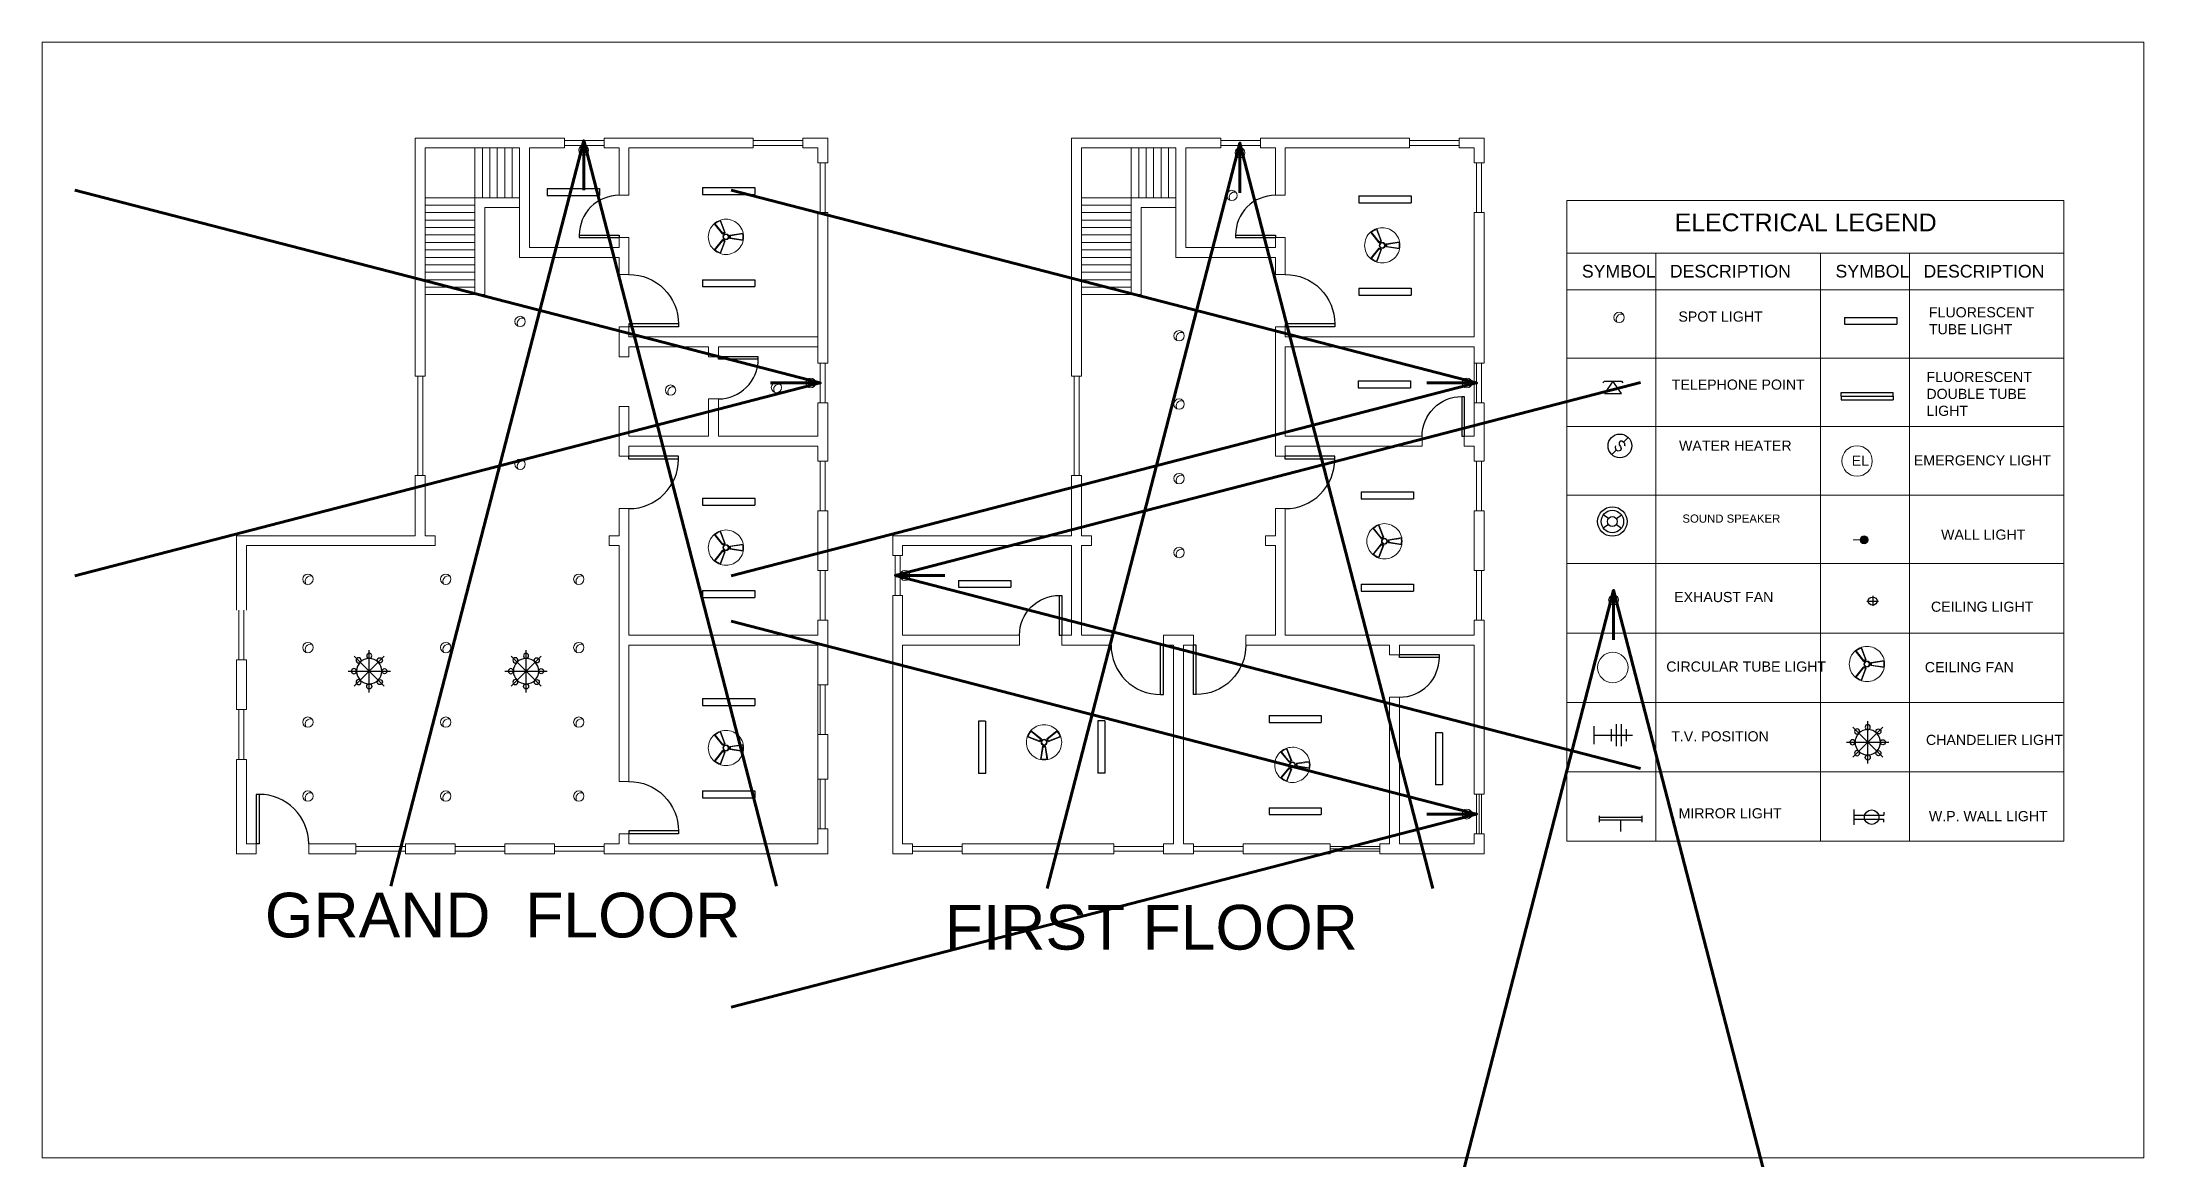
# Model space of a CAD drawing. Header units: inches. Extents: x -179 to 300, y 123 to 718.
# Drawn here: x -179.09 to -136.79, y 123.39 to 145.84 of the extents above; entities that cross this region are included whole.
import ezdxf

# ---------------------------------------------------------------- set-up
doc = ezdxf.new("R2010")
doc.units = ezdxf.units.IN
doc.header["$MEASUREMENT"] = 0
doc.linetypes.add('ACAD_ISO02W100', pattern=[15, 12, -3])
for name, color, linetype in [('EL_FITTINGS', 3, 'Continuous'), ('ELEC', 10, 'Continuous'), ('FUR', 6, 'Continuous'), ('Sanitry', 251, 'Continuous')]:
    doc.layers.add(name, color=color, linetype=linetype)
doc.layers.add('ELECTRICAL', color=200, linetype='Continuous', lineweight=18)
doc.styles.add('ARIAL', font='arial.ttf')
doc.styles.get("Standard").update_dxf_attribs({"font": 'arial.ttf'})
doc.dimstyles.get("Standard").update_dxf_attribs({"dimtxt": 0.18, "dimasz": 0.18, "dimexe": 0.18, "dimexo": 0.0625, "dimgap": 0.09, "dimtad": 0, "dimtih": 1, "dimtoh": 1, "dimdec": 4, "dimzin": 0, "dimdsep": 46, "dimtxsty": 'Standard', "dimcen": 0.09, "dimadec": 0, "dimazin": 0, "dimtfac": 1, "dimtdec": 4, "dimtofl": 0, "dimtmove": 0, "dimatfit": 3, "dimfxl": 1, "dimtolj": 1, "dimtzin": 0, "dimarcsym": 0})

msp = doc.modelspace()

# ---------------------------------------------------------------- texts
at = {"color": 5, "lineweight": 0, "style": 'ARIAL'}
for s, height, p in [('SYMBOL', 0.255184, (-148.10451, 141.09934)), ('DESCRIPTION', 0.2551845, (-146.33484, 141.09934)), ('SYMBOL', 0.255184, (-143.00082, 141.09934)), ('DESCRIPTION', 0.2551845, (-141.23115, 141.09934))]:
    msp.add_text(s, height=height, dxfattribs=at).set_placement(p)
at = {"lineweight": 0, "insert": (-146.23415, 142.38744), "char_height": 0.3572583, "width": 5.4638217, "attachment_point": 1}
msp.add_mtext('ELECTRICAL LEGEND', dxfattribs=at)
at = {"color": 3, "lineweight": 0, "attachment_point": 4, "style": 'ARIAL'}
for s, insert, char_height, width in [('FLUORESCENT\\PTUBE LIGHT', (-141.1211, 140.22903), 0.2041476, 2.7823965), ('SPOT LIGHT', (-146.16104, 140.31292), 0.204148, 2.7823965), ('FLUORESCENT DOUBLE TUBE LIGHT', (-141.172, 138.75756), 0.2041476, 2.7823965), ('TELEPHONE POINT', (-146.29589, 138.94339), 0.2041476, 2.7823965), ('WATER HEATER', (-146.14905, 137.71622), 0.2041476, 2.7823965), ('EMERGENCY LIGHT', (-141.42382, 137.41948), 0.2041476, 2.7823965), ('SOUND SPEAKER', (-146.0805, 136.24858), 0.1637121, 2.2312883), ('WALL LIGHT', (-140.87599, 135.92572), 0.204148, 2.7823965), ('EXHAUST FAN', (-146.24683, 134.67039), 0.2041476, 2.7823965), ('CEILING LIGHT', (-141.07895, 134.47594), 0.2041476, 2.7823965), ('CIRCULAR TUBE LIGHT', (-146.40538, 133.27138), 0.2041476, 3.0378894), ('CEILING FAN', (-141.20295, 133.25909), 0.2041476, 2.7823965), ('T.V. POSITION', (-146.30677, 131.86803), 0.2041476, 2.7823965), ('CHANDELIER LIGHT', (-141.1803, 131.79613), 0.2041476, 2.7823965), ('MIRROR LIGHT', (-146.1588, 130.31896), 0.2041476, 2.1228977), ('W.P. WALL LIGHT', (-141.12194, 130.26255), 0.2041476, 2.7823965)]:
    msp.add_mtext(s, dxfattribs=dict(at, insert=insert, char_height=char_height, width=width))
at = {"lineweight": 0, "char_height": 0.9, "attachment_point": 1}
for s, width, insert in [('GRAND  FLOOR', 11.6763375, (-174.60514, 128.72251)), ('FIRST FLOOR', 10.9522853, (-160.92418, 128.47773))]:
    msp.add_mtext_dynamic_manual_height_columns(s, width=width, gutter_width=1, heights=[0], dxfattribs=dict(at, insert=insert))
at = {"layer": 'Sanitry', "color": 1, "lineweight": 0, "insert": (-142.97785, 137.41553), "char_height": 0.2041476, "width": 0.9218516, "attachment_point": 4, "style": 'ARIAL'}
msp.add_mtext('\\pi0.30287;EL', dxfattribs=at)

# ---------------------------------------------------------------- blocks, each defined once
blk = doc.blocks.new('DESK4')
at = {"color": 0}
for p, q in [((0, 1), (-0.06, 1)), ((0, 0), (-0.06, 0))]:
    blk.add_line(p, q, dxfattribs=at)
blk.add_lwpolyline([(-0.06, 1), (-0.06, 0)], dxfattribs=at)
blk.add_lwpolyline([(1, 0, 0.414214), (0, 1), (0, 0)], format="xyb", dxfattribs=at)
blk = doc.blocks.new('Telephone Point')
at = {"layer": 'EL_FITTINGS', "color": 1}
for p, q in [((-16.8, 24.7), (-19.6, 20.8)), ((0, 24.7), (-16.8, 0)), ((-16.8, 24.7), (16.8, 24.7)), ((-16.8, 0), (16.8, 0)), ((16.8, 0), (0, 24.7)), ((16.8, 24.7), (19.6, 20.8))]:
    blk.add_line(p, q, dxfattribs=at)
blk = doc.blocks.new('Water Heater')
at = {"layer": 'EL_FITTINGS', "color": 1}
for p, q in [((30.5, 7.4), (39.9, 16.6)), ((16.1, -8.7), (7.5, -17.2))]:
    blk.add_line(p, q, dxfattribs=at)
for points in [[(33.1, 1.7), (32.8, 4.8), (30.5, 7.4), (27.1, 9.5), (23.9, 9.2), (21.9, 6.6), (21.9, 2), (24.2, -0.9), (25.9, -5), (24.8, -9.3), (19.8, -10.1), (16.1, -8.7), (14.7, -3.8), (14.7, -2.4), (15.5, -0.1)], [(33.1, 1.7), (32.6, -0.3)]]:
    blk.add_lwpolyline(points, dxfattribs=at)
blk.add_circle((23.4, 0), 23.4, dxfattribs=at)
blk = doc.blocks.new('Flourescent Tube Light')
at = {"layer": 'EL_FITTINGS', "color": 1}
for p, q in [((-51.5, 6.8), (51.5, 6.8)), ((-51.5, 6.8), (-51.5, -6.8)), ((51.5, 6.8), (51.5, -6.8)), ((-51.5, -6.8), (51.5, -6.8))]:
    blk.add_line(p, q, dxfattribs=at)
blk = doc.blocks.new('Fluorescent Double Tube Light')
at = {"layer": 'EL_FITTINGS', "color": 1}
for p, q in [((-51.5, 7.2), (51.5, 7.2)), ((-51.5, 0), (-51.5, 7.2)), ((-51.5, 0), (51.5, 0)), ((51.5, 0), (51.5, 7.2)), ((-51.5, 0), (51.5, 0)), ((-51.5, 0), (-51.5, -7.2)), ((-51.5, -7.2), (51.5, -7.2)), ((51.5, 0), (51.5, -7.2))]:
    blk.add_line(p, q, dxfattribs=at)
blk = doc.blocks.new('DRHUDR')
at = {"color": 1}
for p, q in [((53434.9, 7577.1), (53424.6, 7584.4)), ((53451.1, 7577.1), (53461.4, 7584.4)), ((53434.9, 7565.4), (53424.6, 7558)), ((53451.1, 7565.4), (53461.4, 7558))]:
    blk.add_line(p, q, dxfattribs=at)
for radius in [29.6, 22.6, 9.97]:
    blk.add_circle((53443, 7571.2), radius, dxfattribs=at)
blk = doc.blocks.new('WALL LIGHT')
at = {"layer": 'ELECTRICAL'}
blk.add_hatch(color=256, dxfattribs=at).paths.add_polyline_path([(0.468, 0, 1), (0.217, 0, 1)])
blk.add_line((0.217, 0), (0, 0), dxfattribs=at)
blk.add_circle((0.342, 0), 0.126, dxfattribs=at)
blk = doc.blocks.new('Ceiling light')
at = {"layer": 'ELEC'}
for p, q in [((0, 0.157), (0, -0.157)), ((-0.187, -0.007), (0.178, -0.007))]:
    blk.add_line(p, q, dxfattribs=at)
blk.add_ellipse((-0.004, -0.005), major_axis=(0.141, 0), ratio=0.898978, start_param=3.141593, end_param=9.424778, dxfattribs=at)
blk = doc.blocks.new('dtrhtr')
at = {"layer": 'EL_FITTINGS', "color": 1}
for p, q in [((110116.8, -17669.4), (110116.8, -17682.1)), ((110202.4, -17673.1), (110116.8, -17673.1)), ((110202.4, -17678.4), (110116.8, -17678.4)), ((110159.6, -17678.4), (110159.6, -17701.3)), ((110202.4, -17669.4), (110202.4, -17682.1))]:
    blk.add_line(p, q, dxfattribs=at)
blk = doc.blocks.new('T.V. Position')
at = {"layer": 'EL_FITTINGS', "color": 1}
for p, q in [((0, 17.6), (0, -17.6)), ((0, 0), (76.7, 0)), ((34.5, 11.9), (34.5, -11.9)), ((44.4, 21.8), (44.4, -21.8)), ((54.3, 21.8), (54.3, -21.8)), ((64.2, 11.9), (64.2, -11.9))]:
    blk.add_line(p, q, dxfattribs=at)
blk = doc.blocks.new('WP Wall Light')
at = {"layer": 'EL_FITTINGS', "color": 1}
for p, q in [((0, 14.9), (0, -14.9)), ((0, 3.9), (59.1, 3.9)), ((59.1, 9.9), (59.1, 3.9)), ((0, -3.9), (59.1, -3.9)), ((59.1, -9.9), (59.1, -3.9))]:
    blk.add_line(p, q, dxfattribs=at)
blk.add_circle((35.4, 0), 14.3, dxfattribs=at)
blk = doc.blocks.new('Chandelier Light')
at = {"layer": 'EL_FITTINGS', "color": 1, "linetype": 'Continuous'}
for p, q in [((0, -41.7), (0, 41.7)), ((-41.7, 0), (41.7, 0)), ((29.5, 29.5), (-29.5, -29.5)), ((-29.5, 29.5), (29.5, -29.5))]:
    blk.add_line(p, q, dxfattribs=at)
at = {"layer": 'EL_FITTINGS', "color": 2, "linetype": 'Continuous', "extrusion": (0, 0, -1)}
for centre, major_axis in [((-30, 0), (-3.54, 3.54)), ((-30, 0), (-3.54, 3.54)), ((-21, 21.4), (0.05, 5)), ((0, 30), (3.54, 3.54)), ((-21, -21.4), (-5, -0.05))]:
    blk.add_ellipse(centre, major_axis=major_axis, ratio=1, start_param=0.785398, end_param=7.068583, dxfattribs=at)
at = {"layer": 'EL_FITTINGS', "color": 4, "linetype": 'Continuous', "extrusion": (0, 0, -1)}
blk.add_ellipse((0, 0), major_axis=(17.7, 17.7), ratio=1, start_param=0.785398, end_param=7.068583, dxfattribs=at)
at = {"layer": 'EL_FITTINGS', "color": 2, "linetype": 'Continuous'}
for centre, major_axis in [((21, 21.4), (-0.05, 5)), ((30, 0), (3.54, 3.54)), ((30, 0), (3.54, 3.54)), ((0, -30), (3.54, -3.54)), ((0, -30), (3.54, -3.54)), ((21, -21.4), (5, -0.05))]:
    blk.add_ellipse(centre, major_axis=major_axis, ratio=1, start_param=0.785398, end_param=7.068583, dxfattribs=at)

# ---------------------------------------------------------------- linework, layer by layer
at = {"color": 40, "lineweight": 0, "true_color": 0xf8d731}
for p, q in [((-171.57816, 139.1177), (-171.57816, 143.90571)), ((-171.57816, 143.90571), (-168.57816, 143.90571)), ((-168.57816, 143.85571), (-167.77816, 143.85571)), ((-167.77816, 143.90571), (-164.77816, 143.90571)), ((-164.77816, 143.85571), (-163.77816, 143.85571)), ((-163.77816, 143.90571), (-163.27816, 143.90571)), ((-163.27816, 143.90571), (-163.27816, 143.40571)), ((-158.37176, 139.1177), (-158.37176, 143.90571)), ((-158.37176, 143.90571), (-155.37176, 143.90571)), ((-155.37176, 143.85571), (-154.57176, 143.85571)), ((-154.57176, 143.90571), (-151.57176, 143.90571)), ((-151.57176, 143.85571), (-150.57176, 143.85571)), ((-150.57176, 143.90571), (-150.07176, 143.90571)), ((-150.07176, 143.90571), (-150.07176, 143.40571)), ((-168.57816, 143.75571), (-167.77816, 143.75571)), ((-164.77816, 143.75571), (-163.77816, 143.75571)), ((-163.42816, 143.40571), (-163.42816, 142.40571)), ((-163.32816, 143.40571), (-163.32816, 142.40571)), ((-155.37176, 143.75571), (-154.57176, 143.75571)), ((-151.57176, 143.75571), (-150.57176, 143.75571)), ((-150.22176, 143.40571), (-150.22176, 142.40571)), ((-150.12176, 143.40571), (-150.12176, 142.40571)), ((-163.27816, 142.40571), (-163.27816, 139.378)), ((-150.07176, 142.40571), (-150.07176, 139.378)), ((-167.47816, 141.16147), (-167.27816, 141.16147)), ((-154.27176, 141.16147), (-154.07176, 141.16147)), ((-167.27816, 140.10571), (-167.47816, 140.10571)), ((-154.07176, 140.10571), (-154.27176, 140.10571)), ((-165.67816, 139.50571), (-165.47816, 139.50571)), ((-163.42816, 139.378), (-163.42816, 138.578)), ((-163.32816, 139.378), (-163.32816, 138.578)), ((-150.22176, 139.378), (-150.22176, 138.578)), ((-150.12176, 139.378), (-150.12176, 138.578)), ((-171.52816, 137.1177), (-171.52816, 139.1177)), ((-171.42816, 137.1177), (-171.42816, 139.1177)), ((-158.32176, 137.1177), (-158.32176, 139.1177)), ((-158.22176, 137.1177), (-158.22176, 139.1177)), ((-163.27816, 138.578), (-163.27816, 137.40571)), ((-150.07176, 138.578), (-150.07176, 137.40571)), ((-167.27816, 137.50571), (-167.47816, 137.50571)), ((-154.07176, 137.50571), (-154.27176, 137.50571)), ((-171.57816, 135.90571), (-171.57816, 137.1177)), ((-163.42816, 137.40571), (-163.42816, 136.40571)), ((-163.32816, 137.40571), (-163.32816, 136.40571)), ((-158.37176, 135.90571), (-158.37176, 137.1177)), ((-150.22176, 137.40571), (-150.22176, 136.40571)), ((-150.12176, 137.40571), (-150.12176, 136.40571)), ((-163.27816, 136.40571), (-163.27816, 135.20571)), ((-150.07176, 136.40571), (-150.07176, 135.20571)), ((-175.17816, 135.90571), (-171.57816, 135.90571)), ((-175.17816, 134.40571), (-175.17816, 135.90571)), ((-161.97176, 135.90571), (-158.37176, 135.90571)), ((-163.42816, 135.20571), (-163.42816, 134.20571)), ((-163.32816, 135.20571), (-163.32816, 134.20571)), ((-150.22176, 135.20571), (-150.22176, 134.20571)), ((-150.12176, 135.20571), (-150.12176, 134.20571)), ((-175.12816, 133.40571), (-175.12816, 134.40571)), ((-175.02816, 133.40571), (-175.02816, 134.40571)), ((-163.27816, 134.20571), (-163.27816, 132.90571)), ((-150.07176, 134.20571), (-150.07176, 130.70571)), ((-157.57752, 133.70571), (-157.57752, 133.90571)), ((-154.866, 133.70571), (-154.866, 133.90571)), ((-175.17816, 132.40571), (-175.17816, 133.40571)), ((-175.12816, 131.40571), (-175.12816, 132.40571)), ((-175.02816, 131.40571), (-175.02816, 132.40571)), ((-163.27816, 131.90571), (-163.27816, 131.00571)), ((-175.17816, 129.50571), (-175.17816, 131.40571)), ((-167.27816, 130.96147), (-167.47816, 130.96147)), ((-150.22176, 130.70571), (-150.22176, 129.90571)), ((-150.17176, 130.70571), (-150.17176, 129.90571)), ((-150.12176, 130.70571), (-150.12176, 129.90571)), ((-167.47816, 129.90571), (-167.27816, 129.90571)), ((-163.27816, 130.00571), (-163.27816, 129.50571)), ((-150.07176, 129.90571), (-150.07176, 129.50571)), ((-174.77816, 129.50571), (-175.17816, 129.50571)), ((-174.77816, 129.70571), (-174.77816, 129.50571)), ((-173.7224, 129.70571), (-173.7224, 129.50571)), ((-172.77816, 129.50571), (-173.7224, 129.50571)), ((-171.77816, 129.65571), (-172.77816, 129.65571)), ((-171.77816, 129.55571), (-172.77816, 129.55571)), ((-170.77816, 129.50571), (-171.77816, 129.50571)), ((-169.77816, 129.65571), (-170.77816, 129.65571)), ((-169.77816, 129.55571), (-170.77816, 129.55571)), ((-168.77816, 129.50571), (-169.77816, 129.50571)), ((-167.77816, 129.65571), (-168.77816, 129.65571)), ((-167.77816, 129.55571), (-168.77816, 129.55571)), ((-163.27816, 129.50571), (-167.77816, 129.50571))]:
    msp.add_line(p, q, dxfattribs=at)
at = {"color": 40, "linetype": 'ACAD_ISO02W100', "lineweight": 0, "true_color": 0xf8d731}
for p, q in [((-168.57816, 143.70571), (-168.57816, 143.90571)), ((-167.77816, 143.70571), (-167.77816, 143.90571)), ((-164.77816, 143.70571), (-164.77816, 143.90571)), ((-163.77816, 143.70571), (-163.77816, 143.90571)), ((-155.37176, 143.70571), (-155.37176, 143.90571)), ((-154.57176, 143.70571), (-154.57176, 143.90571)), ((-151.57176, 143.70571), (-151.57176, 143.90571)), ((-150.57176, 143.70571), (-150.57176, 143.90571)), ((-163.47816, 143.40571), (-163.27816, 143.40571)), ((-150.27176, 143.40571), (-150.07176, 143.40571)), ((-167.47816, 142.75371), (-167.27816, 142.75371)), ((-154.27176, 142.75371), (-154.07176, 142.75371)), ((-163.47816, 142.40571), (-163.27816, 142.40571)), ((-150.27176, 142.40571), (-150.07176, 142.40571)), ((-167.47816, 141.90571), (-167.27816, 141.90571)), ((-154.27176, 141.90571), (-154.07176, 141.90571)), ((-163.47816, 139.378), (-163.27816, 139.378)), ((-150.27176, 139.378), (-150.07176, 139.378)), ((-171.57816, 139.1177), (-171.37816, 139.1177)), ((-158.37176, 139.1177), (-158.17176, 139.1177)), ((-165.47816, 138.65771), (-165.67816, 138.65771)), ((-163.47816, 138.578), (-163.27816, 138.578)), ((-150.27176, 138.578), (-150.07176, 138.578)), ((-151.31976, 137.90571), (-151.31976, 137.70571)), ((-150.47176, 137.70571), (-150.47176, 137.90571)), ((-150.47176, 137.90571), (-150.47176, 137.70571)), ((-171.57816, 137.1177), (-171.37816, 137.1177)), ((-163.47816, 137.40571), (-163.27816, 137.40571)), ((-158.37176, 137.1177), (-158.17176, 137.1177)), ((-150.27176, 137.40571), (-150.07176, 137.40571)), ((-167.27816, 136.44995), (-167.47816, 136.44995)), ((-163.47816, 136.40571), (-163.27816, 136.40571)), ((-154.07176, 136.44995), (-154.27176, 136.44995)), ((-150.27176, 136.40571), (-150.07176, 136.40571)), ((-161.97176, 135.90571), (-161.97176, 135.50571)), ((-161.77176, 135.50571), (-161.97176, 135.50571)), ((-163.47816, 135.20571), (-163.27816, 135.20571)), ((-150.27176, 135.20571), (-150.07176, 135.20571)), ((-161.97176, 134.70571), (-161.97176, 129.50571)), ((-161.77176, 134.70571), (-161.97176, 134.70571)), ((-163.47816, 134.20571), (-163.27816, 134.20571)), ((-150.27176, 134.20571), (-150.07176, 134.20571)), ((-159.41976, 133.90571), (-159.41976, 133.70571)), ((-158.57176, 133.90571), (-158.57176, 133.70571)), ((-156.52176, 133.70571), (-156.52176, 133.90571)), ((-155.92176, 133.70571), (-155.92176, 133.90571)), ((-174.97816, 133.40571), (-175.17816, 133.40571)), ((-151.97176, 133.50571), (-151.77176, 133.50571)), ((-163.47816, 132.90571), (-163.27816, 132.90571)), ((-163.42816, 132.90571), (-163.42816, 131.90571)), ((-163.32816, 132.90571), (-163.32816, 131.90571)), ((-174.97816, 132.40571), (-175.17816, 132.40571)), ((-151.77176, 132.65771), (-151.97176, 132.65771)), ((-163.47816, 131.90571), (-163.27816, 131.90571)), ((-174.97816, 131.40571), (-175.17816, 131.40571)), ((-163.47816, 131.00571), (-163.27816, 131.00571)), ((-163.42816, 131.00571), (-163.42816, 130.00571)), ((-163.32816, 131.00571), (-163.32816, 130.00571)), ((-150.27176, 130.70571), (-150.07176, 130.70571)), ((-163.47816, 130.00571), (-163.27816, 130.00571)), ((-150.27176, 129.90571), (-150.07176, 129.90571)), ((-172.77816, 129.70571), (-172.77816, 129.50571)), ((-171.77816, 129.70571), (-171.77816, 129.50571)), ((-170.77816, 129.70571), (-170.77816, 129.50571)), ((-169.77816, 129.70571), (-169.77816, 129.50571)), ((-168.77816, 129.70571), (-168.77816, 129.50571)), ((-167.77816, 129.70571), (-167.77816, 129.50571)), ((-161.57176, 129.50571), (-161.97176, 129.50571)), ((-161.57176, 129.70571), (-161.57176, 129.50571)), ((-160.57176, 129.70571), (-160.57176, 129.50571)), ((-157.52176, 129.50571), (-160.57176, 129.50571)), ((-157.52176, 129.70571), (-157.52176, 129.50571)), ((-156.52176, 129.70571), (-156.52176, 129.50571)), ((-155.92176, 129.50571), (-156.52176, 129.50571)), ((-155.92176, 129.70571), (-155.92176, 129.50571)), ((-154.92176, 129.70571), (-154.92176, 129.50571)), ((-153.17176, 129.50571), (-154.92176, 129.50571)), ((-153.17176, 129.70571), (-153.17176, 129.50571)), ((-152.17176, 129.70571), (-152.17176, 129.50571)), ((-150.07176, 129.50571), (-152.17176, 129.50571))]:
    msp.add_line(p, q, dxfattribs=at)
at = {"lineweight": 0}
for p, q in [((-171.37816, 143.70571), (-171.37816, 142.70571)), ((-169.47816, 143.70571), (-171.37816, 143.70571)), ((-170.37816, 143.70571), (-170.37816, 140.75571)), ((-170.22816, 143.70571), (-170.22816, 142.70571)), ((-170.07816, 143.70571), (-170.07816, 142.70571)), ((-169.92816, 143.70571), (-169.92816, 142.70571)), ((-169.77816, 143.70571), (-169.77816, 142.70571)), ((-169.62816, 143.70571), (-169.62816, 142.70571)), ((-169.27816, 143.70571), (-168.57816, 143.70571)), ((-169.27816, 143.70571), (-169.27816, 141.70571)), ((-169.27816, 143.70571), (-169.27816, 141.70571)), ((-167.77816, 143.70571), (-167.47816, 143.70571)), ((-167.47816, 143.70571), (-167.47816, 142.75371)), ((-167.27816, 143.70571), (-164.77816, 143.70571)), ((-167.27816, 143.70571), (-167.27816, 142.75371)), ((-163.77816, 143.70571), (-163.47816, 143.70571)), ((-163.47816, 143.70571), (-163.47816, 143.40571)), ((-158.17176, 143.70571), (-158.17176, 142.70571)), ((-156.27176, 143.70571), (-158.17176, 143.70571)), ((-157.17176, 143.70571), (-157.17176, 140.75571)), ((-157.02176, 143.70571), (-157.02176, 142.70571)), ((-156.87176, 143.70571), (-156.87176, 142.70571)), ((-156.72176, 143.70571), (-156.72176, 142.70571)), ((-156.57176, 143.70571), (-156.57176, 142.70571)), ((-156.42176, 143.70571), (-156.42176, 142.70571)), ((-156.07176, 143.70571), (-156.07176, 141.70571)), ((-156.07176, 143.70571), (-156.07176, 141.70571)), ((-154.57176, 143.70571), (-154.27176, 143.70571)), ((-154.27176, 143.70571), (-154.27176, 142.75371)), ((-154.07176, 143.70571), (-151.57176, 143.70571)), ((-154.07176, 143.70571), (-154.07176, 142.75371)), ((-150.57176, 143.70571), (-150.27176, 143.70571)), ((-150.27176, 143.70571), (-150.27176, 143.40571)), ((-171.37816, 142.70571), (-171.37816, 140.30571)), ((-169.47816, 142.70571), (-171.37816, 142.70571)), ((-170.37816, 142.55571), (-171.37816, 142.55571)), ((-158.17176, 142.70571), (-158.17176, 140.30571)), ((-156.27176, 142.70571), (-158.17176, 142.70571)), ((-157.17176, 142.55571), (-158.17176, 142.55571)), ((-170.37816, 142.40571), (-171.37816, 142.40571)), ((-170.37816, 142.25571), (-171.37816, 142.25571)), ((-169.47816, 142.50571), (-170.17816, 142.50571)), ((-170.17816, 142.50571), (-170.17816, 140.75571)), ((-163.47816, 142.40571), (-163.47816, 139.70571)), ((-157.17176, 142.40571), (-158.17176, 142.40571)), ((-157.17176, 142.25571), (-158.17176, 142.25571)), ((-156.27176, 142.50571), (-156.97176, 142.50571)), ((-156.97176, 142.50571), (-156.97176, 140.75571)), ((-150.27176, 142.40571), (-150.27176, 139.90571)), ((-170.37816, 142.10571), (-171.37816, 142.10571)), ((-170.37816, 141.95571), (-171.37816, 141.95571)), ((-170.37816, 141.80571), (-171.37816, 141.80571)), ((-169.27816, 141.70571), (-167.47816, 141.70571)), ((-167.47816, 141.95371), (-167.47816, 141.70571)), ((-167.27816, 141.90571), (-167.27816, 141.16147)), ((-157.17176, 142.10571), (-158.17176, 142.10571)), ((-157.17176, 141.95571), (-158.17176, 141.95571)), ((-157.17176, 141.80571), (-158.17176, 141.80571)), ((-156.07176, 141.70571), (-154.27176, 141.70571)), ((-154.27176, 141.95371), (-154.27176, 141.70571)), ((-154.07176, 141.90571), (-154.07176, 141.16147)), ((-170.37816, 141.65571), (-171.37816, 141.65571)), ((-170.37816, 141.50571), (-171.37816, 141.50571)), ((-170.37816, 141.35571), (-171.37816, 141.35571)), ((-169.47816, 141.50571), (-167.47816, 141.50571)), ((-167.47816, 141.50571), (-167.47816, 141.16147)), ((-157.17176, 141.65571), (-158.17176, 141.65571)), ((-157.17176, 141.50571), (-158.17176, 141.50571)), ((-157.17176, 141.35571), (-158.17176, 141.35571)), ((-156.27176, 141.50571), (-154.27176, 141.50571)), ((-154.27176, 141.50571), (-154.27176, 141.16147)), ((-170.37816, 141.20571), (-171.37816, 141.20571)), ((-170.37816, 141.05571), (-171.37816, 141.05571)), ((-170.37816, 140.90571), (-171.37816, 140.90571)), ((-157.17176, 141.20571), (-158.17176, 141.20571)), ((-157.17176, 141.05571), (-158.17176, 141.05571)), ((-157.17176, 140.90571), (-158.17176, 140.90571)), ((-170.27816, 140.75571), (-171.37816, 140.75571)), ((-170.17816, 140.75571), (-171.37816, 140.75571)), ((-157.07176, 140.75571), (-158.17176, 140.75571)), ((-156.97176, 140.75571), (-158.17176, 140.75571)), ((-171.37816, 140.30571), (-171.37816, 139.1177)), ((-167.47816, 140.10571), (-167.47816, 139.90571)), ((-167.27816, 140.16547), (-167.27816, 139.90571)), ((-158.17176, 140.30571), (-158.17176, 139.1177)), ((-154.27176, 140.10571), (-154.27176, 137.50571)), ((-154.07176, 140.16547), (-154.07176, 139.90571)), ((-167.47816, 139.50571), (-167.47816, 139.90571)), ((-167.27816, 139.90571), (-163.47816, 139.90571)), ((-167.27816, 139.70571), (-165.67816, 139.70571)), ((-167.27816, 139.50571), (-167.27816, 139.70571)), ((-165.67816, 139.70571), (-165.67816, 139.50571)), ((-165.47816, 139.70571), (-165.47816, 139.45771)), ((-165.47816, 139.70571), (-163.47816, 139.70571)), ((-154.07176, 139.90571), (-150.27176, 139.90571)), ((-154.07176, 139.70571), (-150.27176, 139.70571)), ((-154.07176, 137.90571), (-154.07176, 139.70571)), ((-150.27176, 139.70571), (-150.27176, 137.90571)), ((-165.67816, 138.65771), (-165.67816, 137.90571)), ((-165.47816, 138.65771), (-165.47816, 137.90571)), ((-163.47816, 138.578), (-163.47816, 137.90571)), ((-167.47816, 137.70571), (-167.47816, 138.10571)), ((-165.67816, 137.90571), (-167.27816, 137.90571)), ((-163.47816, 137.90571), (-165.47816, 137.90571)), ((-151.31976, 137.90571), (-154.07176, 137.90571)), ((-150.27176, 137.90571), (-150.51976, 137.90571)), ((-167.47816, 137.70571), (-167.47816, 137.50571)), ((-163.47816, 137.70571), (-167.27816, 137.70571)), ((-167.27816, 137.70571), (-167.27816, 137.44595)), ((-163.47816, 137.70571), (-163.47816, 137.40571)), ((-151.31976, 137.70571), (-154.07176, 137.70571)), ((-154.07176, 137.70571), (-154.07176, 137.44595)), ((-150.27176, 137.70571), (-150.47176, 137.70571)), ((-150.27176, 137.70571), (-150.27176, 137.40571)), ((-171.37816, 137.1177), (-171.37816, 135.90571)), ((-158.17176, 137.1177), (-158.17176, 135.90571)), ((-167.47816, 136.44995), (-167.47816, 135.90571)), ((-167.27816, 136.44995), (-167.27816, 133.90571)), ((-163.47816, 136.40571), (-163.47816, 135.20571)), ((-154.27176, 136.44995), (-154.27176, 135.90571)), ((-154.07176, 136.44995), (-154.07176, 133.90571)), ((-150.27176, 136.40571), (-150.27176, 135.20571)), ((-171.37816, 135.90571), (-171.17816, 135.90571)), ((-171.17816, 135.90571), (-171.17816, 135.70571)), ((-167.67816, 135.90571), (-167.67816, 135.70571)), ((-167.47816, 135.90571), (-167.67816, 135.90571)), ((-158.17176, 135.90571), (-157.97176, 135.90571)), ((-157.97176, 135.90571), (-157.97176, 135.70571)), ((-154.47176, 135.90571), (-154.47176, 135.70571)), ((-154.27176, 135.90571), (-154.47176, 135.90571)), ((-174.97816, 135.70571), (-174.97816, 134.40571)), ((-171.37816, 135.70571), (-174.97816, 135.70571)), ((-171.17816, 135.70571), (-171.37816, 135.70571)), ((-167.67816, 135.70571), (-167.47816, 135.70571)), ((-167.47816, 135.70571), (-167.47816, 133.70571)), ((-158.37176, 135.70571), (-161.77176, 135.70571)), ((-157.97176, 135.70571), (-158.17176, 135.70571)), ((-154.47176, 135.70571), (-154.27176, 135.70571)), ((-154.27176, 135.70571), (-154.27176, 133.90571)), ((-163.47816, 134.20571), (-163.47816, 133.90571)), ((-150.27176, 134.20571), (-150.27176, 133.90571)), ((-167.47816, 133.70571), (-167.47816, 130.96147)), ((-167.27816, 133.90571), (-163.47816, 133.90571)), ((-167.27816, 133.70571), (-163.47816, 133.70571)), ((-167.27816, 133.70571), (-167.27816, 130.96147)), ((-163.47816, 133.70571), (-163.47816, 129.70571)), ((-154.07176, 133.90571), (-150.27176, 133.90571)), ((-151.97176, 133.70571), (-151.97176, 133.50571)), ((-151.77176, 133.70571), (-151.77176, 133.45771)), ((-150.27176, 133.70571), (-150.27176, 130.70571)), ((-174.97816, 133.40571), (-174.97816, 132.40571)), ((-151.97176, 132.65771), (-151.97176, 129.70571)), ((-151.77176, 132.65771), (-151.77176, 129.70571)), ((-174.97816, 131.40571), (-174.97816, 129.70571)), ((-167.47816, 129.90571), (-167.47816, 129.70571)), ((-167.27816, 129.96547), (-167.27816, 129.70571)), ((-150.27176, 129.90571), (-150.27176, 129.70571)), ((-174.97816, 129.70571), (-174.7184, 129.70571)), ((-173.7224, 129.70571), (-172.77816, 129.70571)), ((-171.77816, 129.70571), (-170.77816, 129.70571)), ((-169.77816, 129.70571), (-168.77816, 129.70571)), ((-167.77816, 129.70571), (-167.47816, 129.70571)), ((-163.47816, 129.70571), (-167.27816, 129.70571))]:
    msp.add_line(p, q, dxfattribs=at)
at = {"linetype": 'ACAD_ISO02W100', "lineweight": 0}
for p, q in [((-169.47816, 141.50571), (-169.47816, 143.70571)), ((-156.27176, 141.50571), (-156.27176, 143.70571)), ((-155.37176, 143.70571), (-156.07176, 143.70571)), ((-163.47816, 139.70571), (-163.47816, 139.378)), ((-167.27816, 138.50337), (-167.47816, 138.50337)), ((-167.47816, 138.10571), (-167.47816, 138.50337)), ((-167.27816, 137.90571), (-167.27816, 138.50337)), ((-161.92176, 135.50571), (-161.92176, 134.70571)), ((-161.82176, 135.50571), (-161.82176, 134.70571)), ((-161.77176, 135.70571), (-161.77176, 135.50571)), ((-158.37176, 135.70571), (-158.37176, 133.90571)), ((-158.17176, 135.70571), (-158.17176, 133.90571)), ((-161.77176, 134.70571), (-161.77176, 133.90571)), ((-159.41976, 133.90571), (-161.77176, 133.90571)), ((-159.41976, 133.70571), (-161.77176, 133.70571)), ((-161.77176, 133.70571), (-161.77176, 129.70571)), ((-158.37176, 133.90571), (-158.61976, 133.90571)), ((-157.57752, 133.70571), (-158.57176, 133.70571)), ((-157.57752, 133.90571), (-158.17176, 133.90571)), ((-158.17176, 133.90571), (-157.57752, 133.90571)), ((-158.17176, 133.90571), (-157.57752, 133.90571)), ((-156.32176, 133.70571), (-156.58152, 133.70571)), ((-155.92176, 133.90571), (-156.52176, 133.90571)), ((-156.52176, 133.90571), (-156.22176, 133.90571)), ((-156.32176, 133.70571), (-156.32176, 129.70571)), ((-155.862, 133.70571), (-156.12176, 133.70571)), ((-156.12176, 133.70571), (-156.12176, 129.70571)), ((-154.27176, 133.90571), (-154.866, 133.90571)), ((-151.97176, 133.70571), (-154.866, 133.70571)), ((-150.27176, 133.70571), (-151.77176, 133.70571)), ((-161.57176, 129.70571), (-161.77176, 129.70571)), ((-160.57176, 129.65571), (-161.57176, 129.65571)), ((-160.57176, 129.55571), (-161.57176, 129.55571)), ((-157.52176, 129.70571), (-160.57176, 129.70571)), ((-156.52176, 129.65571), (-157.52176, 129.65571)), ((-156.52176, 129.55571), (-157.52176, 129.55571)), ((-156.32176, 129.70571), (-156.52176, 129.70571)), ((-155.92176, 129.70571), (-156.12176, 129.70571)), ((-154.92176, 129.65571), (-155.92176, 129.65571)), ((-154.92176, 129.55571), (-155.92176, 129.55571)), ((-153.17176, 129.70571), (-154.92176, 129.70571)), ((-152.17176, 129.65571), (-153.17176, 129.65571)), ((-152.17176, 129.60571), (-153.17176, 129.60571)), ((-152.17176, 129.55571), (-153.17176, 129.55571)), ((-152.17176, 129.70571), (-151.97176, 129.70571)), ((-150.27176, 129.70571), (-151.77176, 129.70571))]:
    msp.add_line(p, q, dxfattribs=at)
at = {"color": 18, "lineweight": 0, "true_color": 0x000000}
for p, q in [((-148.4036, 129.75782), (-148.4036, 142.64664)), ((-148.4036, 142.64664), (-138.4036, 142.64664)), ((-138.4036, 142.64664), (-138.4036, 129.75782)), ((-148.4036, 141.59021), (-138.4036, 141.59021)), ((-146.61662, 141.59021), (-146.61662, 129.75782)), ((-143.29991, 141.59021), (-143.29991, 129.75782)), ((-141.51293, 141.59021), (-141.51293, 129.75782)), ((-148.4036, 140.85528), (-138.4036, 140.85528)), ((-148.4036, 139.47728), (-138.4036, 139.47728)), ((-148.4036, 138.09929), (-138.4036, 138.09929)), ((-148.4036, 136.72129), (-138.4036, 136.72129)), ((-148.4036, 135.3433), (-138.4036, 135.3433)), ((-148.4036, 133.94693), (-138.4036, 133.94693)), ((-148.4036, 132.55056), (-138.4036, 132.55056)), ((-148.4036, 131.15419), (-138.4036, 131.15419)), ((-148.4036, 129.75782), (-138.4036, 129.75782))]:
    msp.add_line(p, q, dxfattribs=at)
at = {"color": 6, "linetype": 'ACAD_ISO02W100', "lineweight": 0}
msp.add_line((-163.47816, 139.90571), (-163.47816, 140.40571), dxfattribs=at)
at = {"color": 0, "lineweight": 0}
msp.add_line((-167.27816, 139.50571), (-167.47816, 139.50571), dxfattribs=at)
at = {"color": 177, "linetype": 'ACAD_ISO02W100', "lineweight": 0, "true_color": 0x293189}
msp.add_line((-161.77176, 133.70571), (-161.27176, 133.70571), dxfattribs=at)
at = {"lineweight": 0}
msp.add_lwpolyline([(-179.08918, 145.83723), (-136.79342, 145.83723), (-136.79342, 123.3866), (-179.08918, 123.3866)], close=True, dxfattribs=at)
at = {"layer": 'Sanitry', "color": 1, "lineweight": 0, "ltscale": 0.1}
for p, q in [((-168.11945, 143.73061), (-168.26087, 143.58919)), ((-168.11945, 143.58919), (-168.26087, 143.73061)), ((-154.91305, 143.68061), (-155.05447, 143.53919)), ((-154.91305, 143.53919), (-155.05447, 143.68061)), ((-163.55258, 138.90729), (-163.694, 139.04871)), ((-163.694, 138.90729), (-163.55258, 139.04871)), ((-150.34618, 138.90729), (-150.4876, 139.04871)), ((-150.4876, 138.90729), (-150.34618, 139.04871)), ((-161.79734, 135.17642), (-161.65592, 135.035)), ((-161.65592, 135.17642), (-161.79734, 135.035)), ((-147.3945, 134.68318), (-147.53593, 134.54176)), ((-147.3945, 134.54176), (-147.53593, 134.68318)), ((-150.34618, 130.235), (-150.4876, 130.37642)), ((-150.4876, 130.235), (-150.34618, 130.37642))]:
    msp.add_line(p, q, dxfattribs=at)
at = {"layer": 'Sanitry', "color": 1, "lineweight": 0}
for points in [[(-165.56447, 142.18231, -0.10377628), (-165.43833, 142.25514), (-165.34019, 142.00329), (-165.39543, 141.9714)], [(-165.54547, 142.18056, -0.08455837), (-165.44631, 142.23781), (-165.35726, 142.00929), (-165.39209, 141.98918)], [(-165.43833, 141.58112, -0.10377628), (-165.56447, 141.65395), (-165.39543, 141.86486), (-165.34019, 141.83297)], [(-165.44631, 141.59845, -0.08455837), (-165.54547, 141.6557), (-165.39209, 141.84707), (-165.35726, 141.82697)], [(-164.98075, 141.8453), (-165.24793, 141.88624), (-165.24793, 141.95002), (-164.98075, 141.99095, -0.10377628)], [(-164.99177, 141.86088), (-165.23419, 141.89803), (-165.23419, 141.93823), (-164.99177, 141.97538, -0.08455837)], [(-152.35756, 142.01091, -0.10377628), (-152.23143, 142.08373), (-152.13329, 141.83188), (-152.18852, 141.79999)], [(-152.23143, 141.40972, -0.10377628), (-152.35756, 141.48254), (-152.18852, 141.69345), (-152.13329, 141.66156)], [(-152.33856, 142.00916, -0.08455837), (-152.23941, 142.0664), (-152.15036, 141.83788), (-152.18518, 141.81778)], [(-151.77385, 141.6739), (-152.04102, 141.71483), (-152.04102, 141.77862), (-151.77385, 141.81955, -0.10377628)], [(-151.78486, 141.68948), (-152.02729, 141.72662), (-152.02729, 141.76683), (-151.78486, 141.80397, -0.08455837)], [(-152.23941, 141.42704, -0.08455837), (-152.33856, 141.48429), (-152.18518, 141.67567), (-152.15036, 141.65557)], [(-165.56447, 135.92985, -0.10377628), (-165.43833, 136.00267), (-165.34019, 135.75083), (-165.39543, 135.71893)], [(-165.54547, 135.9281, -0.08455837), (-165.44631, 135.98535), (-165.35726, 135.75682), (-165.39209, 135.73672)], [(-152.31327, 136.05745, -0.10377628), (-152.18713, 136.13028), (-152.089, 135.87843), (-152.14423, 135.84654)], [(-152.29427, 136.0557, -0.08455837), (-152.19512, 136.11295), (-152.10607, 135.88443), (-152.14089, 135.86433)], [(-151.72956, 135.72045), (-151.99673, 135.76138), (-151.99673, 135.82516), (-151.72956, 135.8661, -0.10377628)], [(-151.74057, 135.73602), (-151.983, 135.77317), (-151.983, 135.81337), (-151.74057, 135.85052, -0.08455837)], [(-165.43833, 135.32866, -0.10377628), (-165.56447, 135.40148), (-165.39543, 135.6124), (-165.34019, 135.5805)], [(-165.44631, 135.34599, -0.08455837), (-165.54547, 135.40323), (-165.39209, 135.59461), (-165.35726, 135.57451)], [(-164.98075, 135.59284), (-165.24793, 135.63377), (-165.24793, 135.69756), (-164.98075, 135.73849, -0.10377628)], [(-164.99177, 135.60842), (-165.23419, 135.64556), (-165.23419, 135.68577), (-164.99177, 135.72291, -0.08455837)], [(-152.18713, 135.45626, -0.10377628), (-152.31327, 135.52909), (-152.14423, 135.74), (-152.089, 135.70811)], [(-152.19512, 135.47359, -0.08455837), (-152.29427, 135.53084), (-152.14089, 135.72222), (-152.10607, 135.70211)], [(-142.60477, 133.58779, -0.10377628), (-142.47863, 133.66062), (-142.3805, 133.40877), (-142.43573, 133.37688)], [(-142.47863, 132.9866, -0.10377628), (-142.60477, 133.05943), (-142.43573, 133.27034), (-142.3805, 133.23845)], [(-142.58577, 133.58605, -0.08455837), (-142.48662, 133.64329), (-142.39757, 133.41477), (-142.43239, 133.39467)], [(-142.48662, 133.00393, -0.08455837), (-142.58577, 133.06118), (-142.43239, 133.25256), (-142.39757, 133.23245)], [(-142.02106, 133.25079), (-142.28823, 133.29172), (-142.28823, 133.3555), (-142.02106, 133.39644, -0.10377628)], [(-142.03207, 133.26637), (-142.2745, 133.30351), (-142.2745, 133.34372), (-142.03207, 133.38086, -0.08455837)], [(-165.56447, 131.89899, -0.10377628), (-165.43833, 131.97182), (-165.34019, 131.71997), (-165.39543, 131.68808)], [(-159.26274, 131.85936, -0.10377628), (-159.18991, 131.98549), (-158.979, 131.81646), (-159.01089, 131.76122)], [(-159.24541, 131.86734, -0.08455837), (-159.18816, 131.9665), (-158.99679, 131.81311), (-159.01689, 131.77829)], [(-158.66155, 131.98549, -0.10377628), (-158.58872, 131.85936), (-158.84057, 131.76122), (-158.87246, 131.81646)], [(-158.6633, 131.9665, -0.08455837), (-158.60605, 131.86734), (-158.83457, 131.77829), (-158.85468, 131.81311)], [(-165.43833, 131.2978, -0.10377628), (-165.56447, 131.37063), (-165.39543, 131.58154), (-165.34019, 131.54965)], [(-165.54547, 131.89724, -0.08455837), (-165.44631, 131.95449), (-165.35726, 131.72597), (-165.39209, 131.70586)], [(-165.44631, 131.31513, -0.08455837), (-165.54547, 131.37238), (-165.39209, 131.56376), (-165.35726, 131.54365)], [(-164.98075, 131.56198), (-165.24793, 131.60292), (-165.24793, 131.6667), (-164.98075, 131.70764, -0.10377628)], [(-164.99177, 131.57756), (-165.23419, 131.61471), (-165.23419, 131.65491), (-164.99177, 131.69206, -0.08455837)], [(-158.99856, 131.40178), (-158.95762, 131.66895), (-158.89384, 131.66895), (-158.85291, 131.40178, -0.10377628)], [(-158.98298, 131.41279), (-158.94583, 131.65522), (-158.90563, 131.65522), (-158.86848, 131.41279, -0.08455837)], [(-154.1656, 131.55918, -0.10377628), (-154.03946, 131.632), (-153.94132, 131.38016), (-153.99656, 131.34827)], [(-154.1466, 131.55743, -0.08455837), (-154.04745, 131.61468), (-153.9584, 131.38615), (-153.99322, 131.36605)], [(-154.03946, 130.95799, -0.10377628), (-154.1656, 131.03081), (-153.99656, 131.24173), (-153.94132, 131.20984)], [(-154.04745, 130.97532, -0.08455837), (-154.1466, 131.03256), (-153.99322, 131.22394), (-153.9584, 131.20384)], [(-153.58188, 131.22217), (-153.84906, 131.26311), (-153.84906, 131.32689), (-153.58188, 131.36782, -0.10377628)], [(-153.5929, 131.23775), (-153.83533, 131.27489), (-153.83533, 131.3151), (-153.5929, 131.35224, -0.08455837)]]:
    msp.add_lwpolyline(points, format="xyb", close=True, dxfattribs=at)
for points in [[(-165.37588, 141.98268), (-165.366, 141.96558)], [(-165.37588, 141.85357), (-165.366, 141.87068)], [(-165.35974, 141.992), (-165.34986, 141.9749)], [(-165.35974, 141.84425), (-165.34986, 141.86136)], [(-165.24793, 141.92745), (-165.26768, 141.92745)], [(-165.24793, 141.90881), (-165.26768, 141.90881)], [(-152.16898, 141.81128), (-152.1591, 141.79417)], [(-152.16898, 141.68217), (-152.1591, 141.69927)], [(-152.15284, 141.8206), (-152.14296, 141.80349)], [(-152.04102, 141.75604), (-152.06077, 141.75604)], [(-152.04102, 141.7374), (-152.06077, 141.7374)], [(-152.15284, 141.67285), (-152.14296, 141.68995)], [(-152.12468, 135.85783), (-152.11481, 135.84072)], [(-152.10854, 135.86715), (-152.09867, 135.85004)], [(-151.99673, 135.80259), (-152.01648, 135.80259)], [(-151.99673, 135.78395), (-152.01648, 135.78395)], [(-165.37588, 135.73022), (-165.366, 135.71312)], [(-165.37588, 135.60111), (-165.366, 135.61822)], [(-165.35974, 135.73954), (-165.34986, 135.72244)], [(-165.35974, 135.59179), (-165.34986, 135.6089)], [(-165.24793, 135.67498), (-165.26768, 135.67498)], [(-165.24793, 135.65635), (-165.26768, 135.65635)], [(-152.12468, 135.72872), (-152.11481, 135.74582)], [(-152.10854, 135.7194), (-152.09867, 135.7365)], [(-142.41619, 133.38817), (-142.40631, 133.37106)], [(-142.41619, 133.25906), (-142.40631, 133.27616)], [(-142.40004, 133.39749), (-142.39017, 133.38038)], [(-142.40004, 133.24974), (-142.39017, 133.26684)], [(-142.28823, 133.33293), (-142.30798, 133.33293)], [(-142.28823, 133.31429), (-142.30798, 133.31429)], [(-165.37588, 131.69937), (-165.366, 131.68226)], [(-165.37588, 131.57025), (-165.366, 131.58736)], [(-165.35974, 131.70868), (-165.34986, 131.69158)], [(-165.35974, 131.56094), (-165.34986, 131.57804)], [(-165.24793, 131.64413), (-165.26768, 131.64413)], [(-165.24793, 131.62549), (-165.26768, 131.62549)], [(-158.99961, 131.78077), (-158.9825, 131.77089)], [(-158.99029, 131.79691), (-158.97318, 131.78703)], [(-158.93505, 131.66895), (-158.93505, 131.68871)], [(-158.91641, 131.66895), (-158.91641, 131.68871)], [(-158.86118, 131.79691), (-158.87828, 131.78703)], [(-158.85186, 131.78077), (-158.86896, 131.77089)], [(-153.97701, 131.35955), (-153.96714, 131.34245)], [(-153.97701, 131.23044), (-153.96714, 131.24755)], [(-153.96087, 131.36887), (-153.951, 131.35177)], [(-153.96087, 131.22112), (-153.951, 131.23823)], [(-153.84906, 131.30432), (-153.86881, 131.30432)], [(-153.84906, 131.28568), (-153.86881, 131.28568)]]:
    msp.add_lwpolyline(points, dxfattribs=at)
at = {"layer": 'Sanitry', "color": 1, "lineweight": 0, "ltscale": 0.1}
for centre in [(-168.19016, 143.6599), (-154.98376, 143.6099), (-163.62329, 138.978), (-150.41689, 138.978), (-161.72663, 135.10571), (-147.46522, 134.61247), (-150.41689, 130.30571)]:
    msp.add_circle(centre, 0.1, dxfattribs=at)
at = {"layer": 'Sanitry', "color": 1, "lineweight": 0}
for centre, radius in [((-155.14564, 142.75051), 0.10419), ((-165.32785, 141.91813), 0.06089), ((-165.32785, 141.91813), 0.04815), ((-152.12094, 141.74672), 0.06089), ((-152.12094, 141.74672), 0.04815), ((-169.47029, 140.21618), 0.10419), ((-156.21046, 139.92767), 0.10419), ((-147.35501, 140.29831), 0.10419), ((-166.44212, 138.8347), 0.10419), ((-164.31089, 138.88725), 0.10419), ((-156.21046, 138.55403), 0.10419), ((-142.56646, 137.40803), 0.30635), ((-169.47029, 137.34236), 0.10419), ((-156.21046, 137.05386), 0.10419), ((-152.07665, 135.79327), 0.06089), ((-152.07665, 135.79327), 0.04815), ((-165.32785, 135.66567), 0.06089), ((-165.32785, 135.66567), 0.04815), ((-156.21046, 135.56737), 0.10419), ((-173.73783, 135.02823), 0.10419), ((-170.96612, 135.02823), 0.10419), ((-168.28855, 135.02823), 0.10419), ((-173.73783, 133.65458), 0.10419), ((-170.96612, 133.65458), 0.10419), ((-168.28855, 133.65458), 0.10419), ((-147.48161, 133.25273), 0.30635), ((-142.36815, 133.32361), 0.06089), ((-142.36815, 133.32361), 0.04815), ((-173.73783, 132.15442), 0.10419), ((-170.96612, 132.15442), 0.10419), ((-168.28855, 132.15442), 0.10419), ((-165.32785, 131.63481), 0.06089), ((-165.32785, 131.63481), 0.04815), ((-158.92573, 131.74888), 0.06089), ((-158.92573, 131.74888), 0.04815), ((-153.92898, 131.295), 0.06089), ((-153.92898, 131.295), 0.04815), ((-173.73783, 130.66792), 0.10419), ((-170.96612, 130.66792), 0.10419), ((-168.28855, 130.66792), 0.10419)]:
    msp.add_circle(centre, radius, dxfattribs=at)
at = {"layer": 'Sanitry', "lineweight": 0}
for centre in [(-155.09721, 142.71375), (-169.42186, 140.17942), (-147.30658, 140.26155), (-156.16203, 139.89092), (-166.3937, 138.79794), (-164.26246, 138.85049), (-156.16203, 138.51727), (-169.42186, 137.30561), (-156.16203, 137.0171), (-156.16203, 135.53061), (-173.68941, 134.99147), (-170.91769, 134.99147), (-168.24012, 134.99147), (-173.68941, 133.61782), (-170.91769, 133.61782), (-168.24012, 133.61782), (-173.68941, 132.11766), (-170.91769, 132.11766), (-168.24012, 132.11766), (-173.68941, 130.63116), (-170.91769, 130.63116), (-168.24012, 130.63116)]:
    msp.add_arc(centre, 0.10419, 69.764156, 215.834916, dxfattribs=at)
at = {"layer": 'Sanitry', "color": 1, "lineweight": 0, "ltscale": 25}
for centre, start, end in [((-165.32785, 141.91813), 131.849469, 228.150531), ((-165.32785, 141.91813), 11.849469, 108.150531), ((-165.32785, 141.91813), 251.849469, 348.150531), ((-152.12094, 141.74672), 131.849469, 228.150531), ((-152.12094, 141.74672), 11.849469, 108.150531), ((-152.12094, 141.74672), 251.849469, 348.150531), ((-165.32785, 135.66567), 131.849469, 228.150531), ((-165.32785, 135.66567), 11.849469, 108.150531), ((-152.07665, 135.79327), 131.849469, 228.150531), ((-152.07665, 135.79327), 11.849469, 108.150531), ((-165.32785, 135.66567), 251.849469, 348.150531), ((-152.07665, 135.79327), 251.849469, 348.150531), ((-142.36815, 133.32361), 11.849469, 108.150531), ((-142.36815, 133.32361), 131.849469, 228.150531), ((-142.36815, 133.32361), 251.849469, 348.150531), ((-165.32785, 131.63481), 11.849469, 108.150531), ((-158.92573, 131.74888), 41.849469, 138.150531), ((-165.32785, 131.63481), 131.849469, 228.150531), ((-165.32785, 131.63481), 251.849469, 348.150531), ((-158.92573, 131.74888), 161.849469, 258.150531), ((-158.92573, 131.74888), 281.849469, 18.150531), ((-153.92898, 131.295), 131.849469, 228.150531), ((-153.92898, 131.295), 11.849469, 108.150531), ((-153.92898, 131.295), 251.849469, 348.150531)]:
    msp.add_arc(centre, 0.35465, start, end, dxfattribs=at)

# ---------------------------------------------------------------- block references
at = {"lineweight": 0, "xscale": 0.010207379169022, "yscale": 0.010207379169022, "zscale": 0.010207379169022}
msp.add_blockref('Fluorescent Double Tube Light', (-142.36378, 138.71106), dxfattribs=at)
at = {"layer": 'FUR', "color": 40, "lineweight": 0, "true_color": 0xf8d731}
for p, xscale, yscale, zscale, rotation in [((-167.47816, 141.95371), 0.8, 0.8, 0.8, 90), ((-154.27176, 141.95371), 0.8, 0.8, 0.8, 90), ((-167.27816, 140.16547), -0.99599986897069, 0.99599986897069, 0.99599986897069, 270), ((-154.07176, 140.16547), -0.99599986897069, 0.99599986897069, 0.99599986897069, 270), ((-165.47816, 139.45771), 0.8, 0.8, 0.8, 270), ((-167.27816, 137.44595), 0.99599986897069, 0.99599986897069, 0.99599986897069, 270), ((-154.07176, 137.44595), 0.99599986897069, 0.99599986897069, 0.99599986897069, 270), ((-156.58152, 133.70571), 0.99599986897069, 0.99599986897069, 0.99599986897069, 180), ((-155.862, 133.70571), -0.99599986897069, 0.99599986897069, 0.99599986897069, 180), ((-151.77176, 133.45771), 0.8, 0.8, 0.8, 270), ((-167.27816, 129.96547), -0.99599986897069, 0.99599986897069, 0.99599986897069, 270)]:
    msp.add_blockref('DESK4', p, dxfattribs=dict(at, xscale=xscale, yscale=yscale, zscale=zscale, rotation=rotation))
for p, xscale, yscale, zscale in [((-150.51976, 137.90571), -0.8, 0.8, 0.8), ((-158.61976, 133.90571), -0.8, 0.8, 0.8), ((-174.7184, 129.70571), 0.99599986897069, 0.99599986897069, 0.99599986897069)]:
    msp.add_blockref('DESK4', p, dxfattribs=dict(at, xscale=xscale, yscale=yscale, zscale=zscale))
at = {"layer": 'Sanitry', "lineweight": 0}
for name, p, xscale, yscale, zscale in [('Flourescent Tube Light', (-168.39816, 142.81922), 0.010207379169022, 0.010207379169022, 0.010207379169022), ('Flourescent Tube Light', (-165.27144, 142.84255), 0.010207379169022, 0.010207379169022, 0.010207379169022), ('Flourescent Tube Light', (-152.06454, 142.67115), 0.010207379169022, 0.010207379169022, 0.010207379169022), ('Flourescent Tube Light', (-165.27144, 140.98602), 0.010207379169022, 0.010207379169022, 0.010207379169022), ('Flourescent Tube Light', (-152.06454, 140.81461), 0.010207379169022, 0.010207379169022, 0.010207379169022), ('Flourescent Tube Light', (-142.29241, 140.22903), 0.010207379169022, 0.010207379169022, 0.010207379169022), ('Flourescent Tube Light', (-152.07778, 138.95014), 0.010207379169022, 0.010207379169022, 0.010207379169022), ('Telephone Point', (-147.4796, 138.7656), 0.010207379169022, 0.010207379169022, 0.010207379169022), ('Fluorescent Double Tube Light', (-142.36378, 138.71106), 0.010207379169022, 0.010207379169022, 0.010207379169022), ('Water Heater', (-147.57692, 137.71211), 0.010207379169022, 0.010207379169022, 0.010207379169022), ('Flourescent Tube Light', (-165.27144, 136.59009), 0.010207379169022, 0.010207379169022, 0.010207379169022), ('Flourescent Tube Light', (-152.02024, 136.71769), 0.010207379169022, 0.010207379169022, 0.010207379169022), ('WALL LIGHT', (-142.64567, 135.82271), 0.643064887648386, 0.643064887648386, 0.643064887648386), ('Flourescent Tube Light', (-160.11987, 134.93815), 0.010207379169022, 0.010207379169022, 0.010207379169022), ('Flourescent Tube Light', (-152.02024, 134.86116), 0.010207379169022, 0.010207379169022, 0.010207379169022), ('Flourescent Tube Light', (-165.27144, 134.73356), 0.010207379169022, 0.010207379169022, 0.010207379169022), ('Ceiling light', (-142.25025, 134.59361), 0.643064887648386, 0.643064887648386, 0.643064887648386), ('Chandelier Light', (-172.50567, 133.17968), 0.010207379169022, 0.010207379169022, 0.010207379169022), ('Chandelier Light', (-169.34952, 133.17968), 0.010207379169022, 0.010207379169022, 0.010207379169022), ('Flourescent Tube Light', (-165.27144, 132.55923), 0.010207379169022, 0.010207379169022, 0.010207379169022), ('Flourescent Tube Light', (-153.87257, 132.21942), 0.010207379169022, 0.010207379169022, 0.010207379169022), ('T.V. Position', (-147.86643, 131.89087), 0.010207379169022, 0.010207379169022, 0.010207379169022), ('Chandelier Light', (-142.3516, 131.74931), 0.010207379169022, 0.010207379169022, 0.010207379169022), ('Flourescent Tube Light', (-165.27144, 130.7027), 0.010207379169022, 0.010207379169022, 0.010207379169022), ('Flourescent Tube Light', (-153.87257, 130.36289), 0.010207379169022, 0.010207379169022, 0.010207379169022), ('WP Wall Light', (-142.63388, 130.24259), 0.010207379169022, 0.010207379169022, 0.010207379169022), ('dtrhtr', (-1248.92112, 306.96444), 0.01, 0.01, 0.01)]:
    msp.add_blockref(name, p, dxfattribs=dict(at, xscale=xscale, yscale=yscale, zscale=zscale))
at = {"layer": 'Sanitry', "color": 1, "lineweight": 0, "xscale": 0.01, "yscale": 0.01, "zscale": 0.01}
msp.add_blockref('DRHUDR', (-681.92044, 60.47825), dxfattribs=at)
at = {"layer": 'Sanitry', "lineweight": 0, "xscale": 0.010207379169022, "yscale": 0.010207379169022, "zscale": 0.010207379169022, "rotation": 270}
for p in [(-160.17272, 131.64637), (-157.77205, 131.65463), (-150.98062, 131.41584)]:
    msp.add_blockref('Flourescent Tube Light', p, dxfattribs=at)

msp.set_redraw_order([(e.dxf.handle, doc.entitydb.next_handle()) for e in msp.query("TEXT MTEXT ATTDEF DIMENSION ARC_DIMENSION")])  # texts and dimensions are drawn at this point

# ---------------------------------------------------------------- leaders
at = {"layer": 'Sanitry', "color": 1, "lineweight": 0}
for points in [[(-168.19016, 143.85503), (-168.19016, 143.52384)], [(-154.98376, 143.80503), (-154.98376, 143.47384)], [(-163.42816, 138.978), (-163.75935, 138.978)], [(-150.22176, 138.978), (-150.55295, 138.978)], [(-161.92176, 135.10571), (-161.59057, 135.10571)], [(-147.46522, 134.8076), (-147.46522, 134.47641)], [(-150.22176, 130.30571), (-150.55295, 130.30571)]]:
    msp.add_leader(points, dimstyle='Standard', override={"dimasz": 15, "dimgap": 10, "dimtad": 0, "dimldrblk": 'Open30', "dimlwd": 65533}, dxfattribs=at)

doc.saveas('drawing.dxf')
